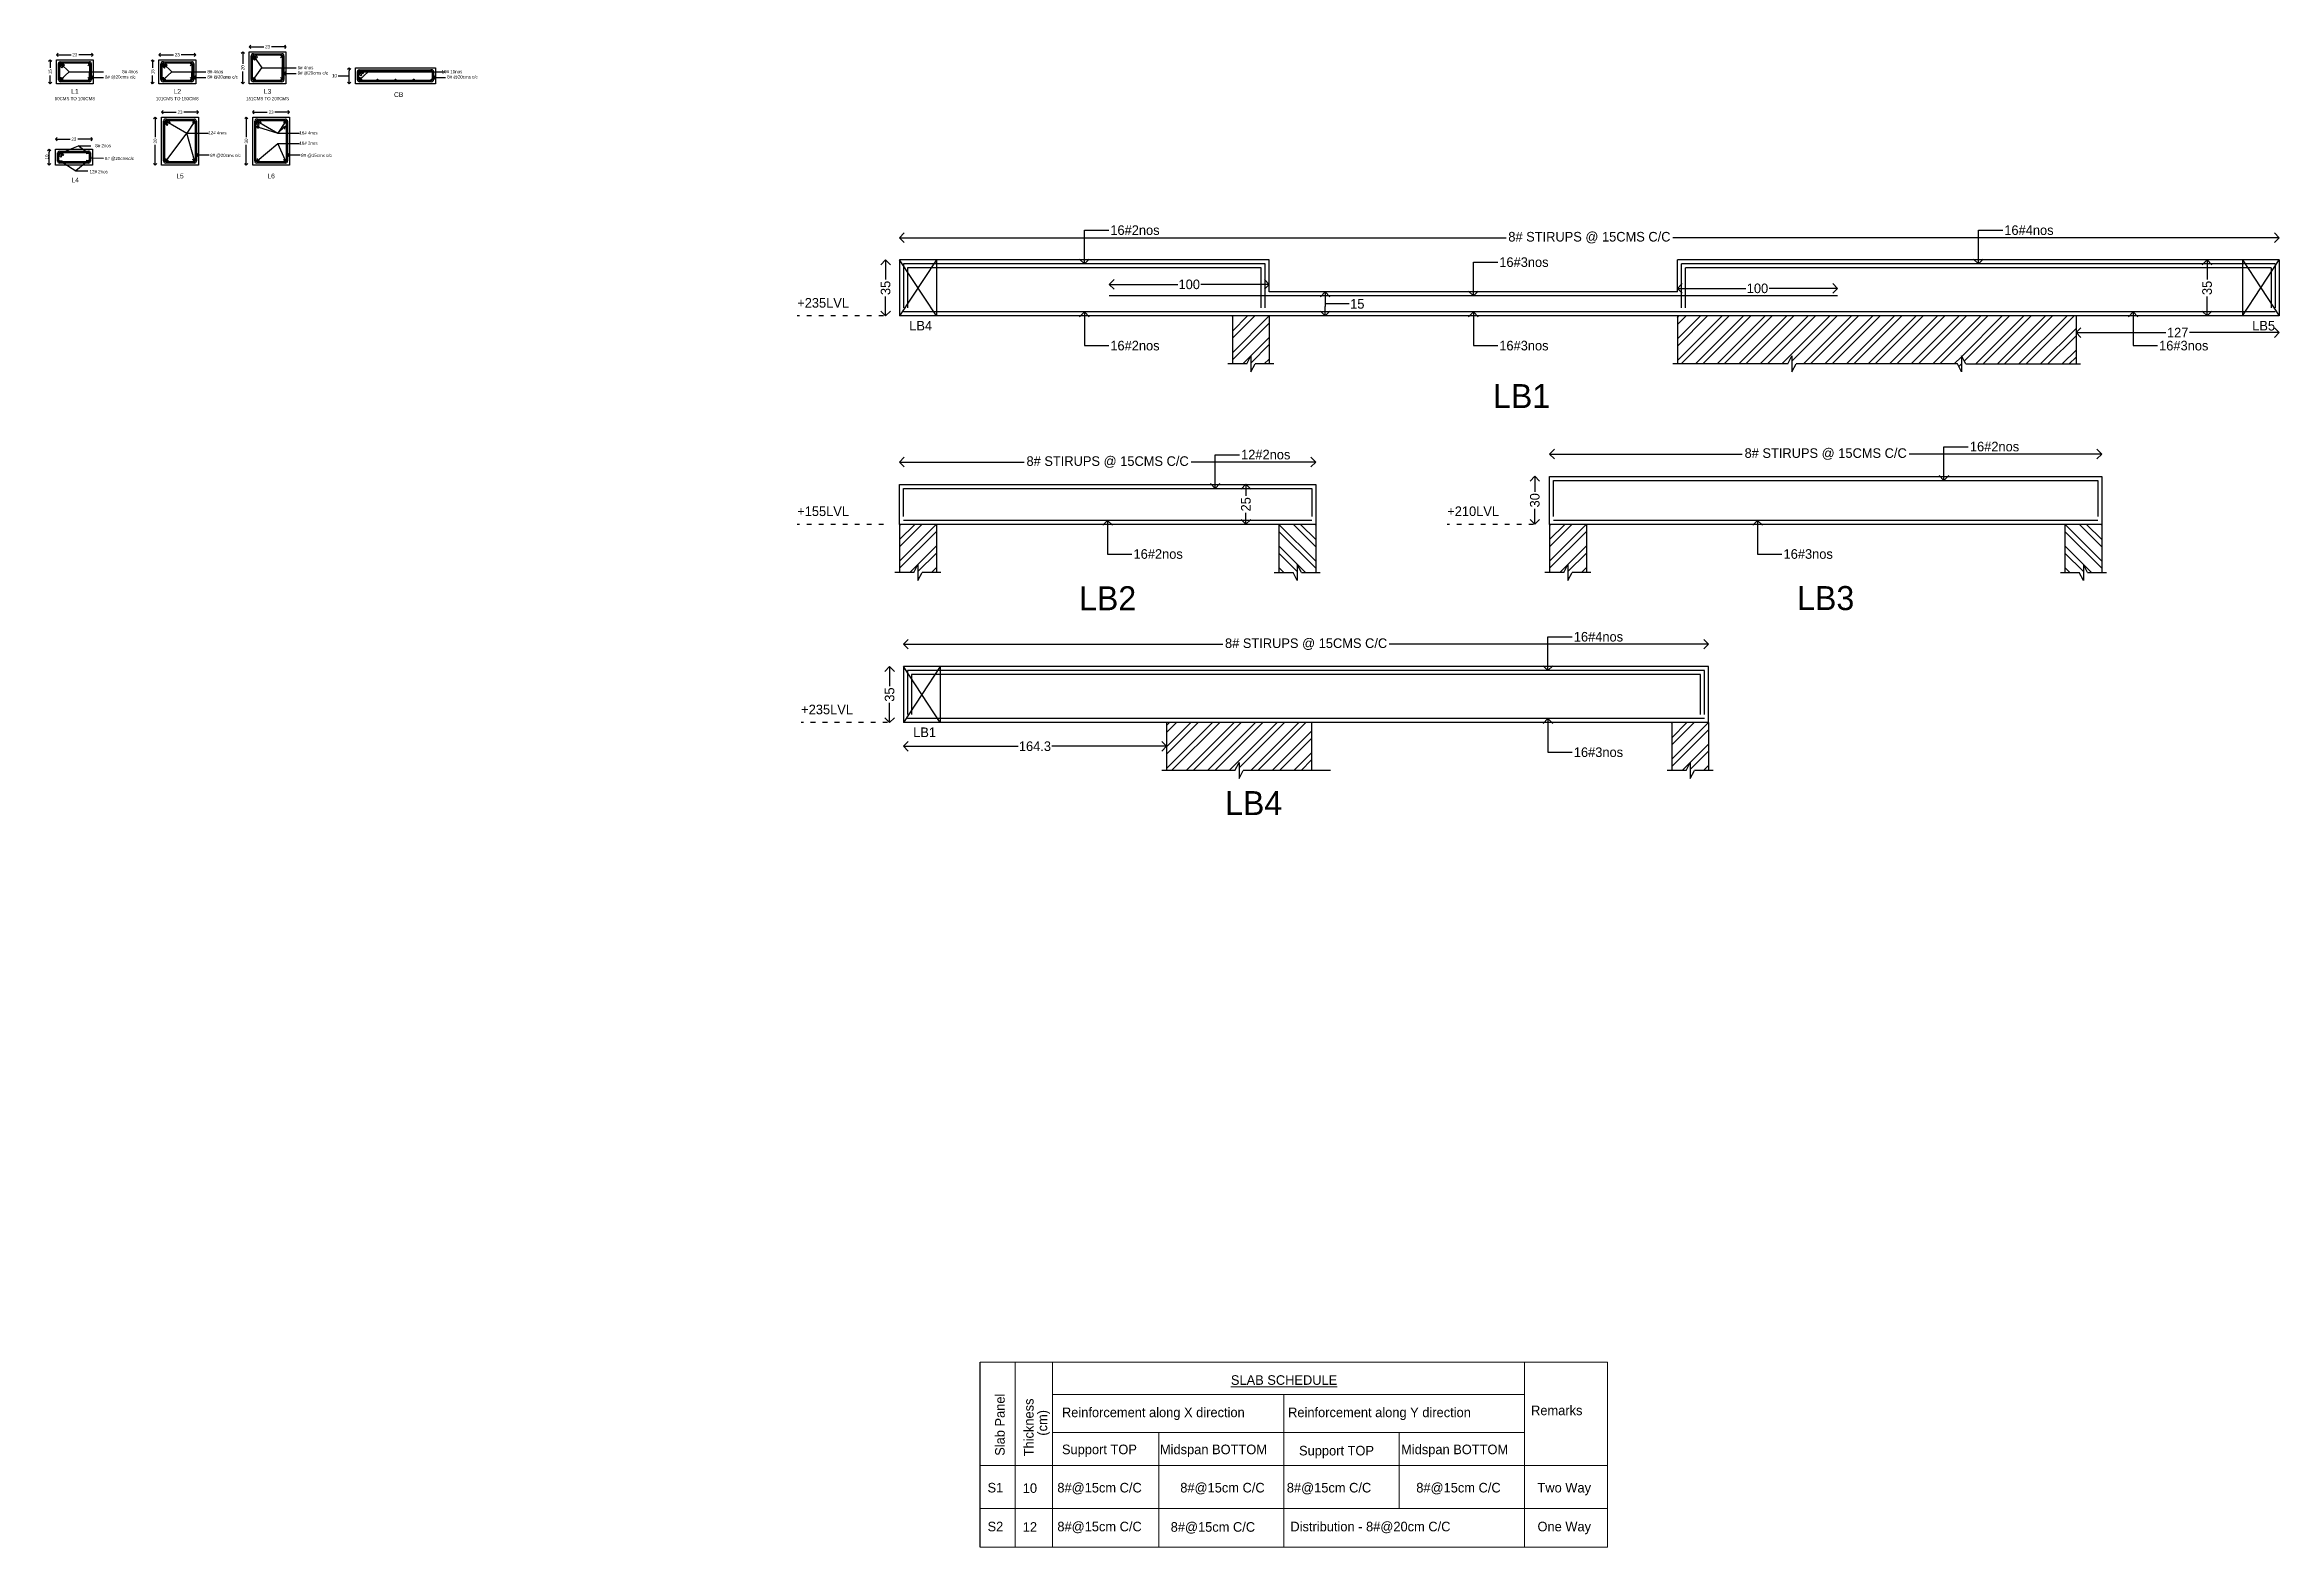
# Model space of a CAD drawing. Header units: metres. Extents: x -16 to 65907, y -5261 to 15511.
# Drawn here: x 20980 to 22376, y 1269 to 2208 of the extents above; entities that cross this region are included whole.
import ezdxf

# ---------------------------------------------------------------- set-up
doc = ezdxf.new("R2010")
doc.units = ezdxf.units.M
doc.header["$PDMODE"] = 67
doc.header["$PDSIZE"] = -5
doc.linetypes.add('ACAD_ISO03W100', pattern=[30, 12, -18])
doc.layers.get('0').update_dxf_attribs({"color": 6})
for name, color, linetype in [('BC-GREYCOLOR', 8, 'Continuous'), ('BC-HATCH', 8, 'Continuous'), ('BC-WALLS', 1, 'Continuous'), ('BC-WHITECOLOR', 7, 'Continuous')]:
    doc.layers.add(name, color=color, linetype=linetype)
doc.layers.add('G BEAM', color=122, linetype='Continuous', lineweight=30)
doc.layers.add('maitex', color=2, linetype='Continuous', lineweight=40)
doc.styles.add('BC-1IN10-1', font='FreeSans.ttf', dxfattribs={"height": 2})
doc.styles.add('BC-1IN10-3', font='FreeSans.ttf', dxfattribs={"height": 6})
doc.dimstyles.new('BC-1IN10-1', dxfattribs={"dimtxt": 2, "dimasz": 2, "dimexe": 0.18, "dimexo": 0.0625, "dimgap": 1, "dimtad": 0, "dimtoh": 1, "dimzin": 12, "dimdsep": 46, "dimtxsty": 'BC-1IN10-1', "dimblk": 'OPEN90', "dimcen": 0.09, "dimse1": 1, "dimse2": 1, "dimclrd": 256, "dimclre": 256, "dimclrt": 7, "dimadec": 0, "dimazin": 0, "dimtfac": 1, "dimtdec": 1, "dimtofl": 0, "dimtmove": 1, "dimatfit": 3, "dimldrblk": 'OPEN90', "dimfxl": 1, "dimtolj": 1, "dimtzin": 0, "dimlwd": -1, "dimarcsym": 0})
doc.dimstyles.new('BC-1IN10-3', dxfattribs={"dimtxt": 6, "dimasz": 6, "dimexe": 0.18, "dimexo": 0.0625, "dimgap": 1, "dimtad": 0, "dimtoh": 1, "dimzin": 12, "dimdsep": 46, "dimtxsty": 'BC-1IN10-3', "dimblk": 'OPEN90', "dimcen": 0.09, "dimse1": 1, "dimse2": 1, "dimclrd": 256, "dimclre": 256, "dimclrt": 7, "dimadec": 0, "dimazin": 0, "dimtfac": 1, "dimtdec": 1, "dimtofl": 0, "dimtmove": 1, "dimatfit": 3, "dimldrblk": 'OPEN90', "dimfxl": 1, "dimtolj": 1, "dimtzin": 0, "dimlwd": -3, "dimarcsym": 0})

msp = doc.modelspace()

# ---------------------------------------------------------------- texts
at = {"layer": 'BC-WHITECOLOR', "color": 7, "linetype": 'Continuous'}
for s, insert, char_height, width, attachment_point, style in [('{8# 4nos}', (21038.607, 2189.83), 2, 20.59227, 9, 'BC-1IN10-1'), ('{8# 4nos}', (21082.008, 2189.83), 2, 20.59227, 7, 'BC-1IN10-1'), ('{8# 4nos}', (21138.371, 2192.33), 2, 20.59227, 7, 'BC-1IN10-1'), ('{10# 10nos}', (21241.251, 2189.83), 2, 20.59227, 9, 'BC-1IN10-1'), ('{\\pxqc;\\H1.5x;L1\\H0.666667x;\\P60CMS TO 100CMS}', (20999.245, 2176.484), 2, 34.34249, 5, 'BC-1IN10-1'), ('{8# @20cms c/c}', (21018.014, 2186.15), 2, 20.59227, 7, 'BC-1IN10-1'), ('{\\pxqc;\\H1.5x;L2\\P\\H0.666667x;101CMS TO 150CMS}', (21063.239, 2176.484), 2, 34.34249, 5, 'BC-1IN10-1'), ('{8# @20cms c/c}', (21082.008, 2186.15), 2, 20.59227, 7, 'BC-1IN10-1'), ('{\\pxqc;\\H1.5x;L3\\P\\H0.666667x;151CMS TO 200CMS}', (21119.601, 2176.484), 2, 34.34249, 5, 'BC-1IN10-1'), ('{8# @20cms c/c}', (21138.371, 2188.65), 2, 20.59227, 7, 'BC-1IN10-1'), ('{\\pxqc;\\H1.5x;CB}', (21201.497, 2176.484), 2, 34.34249, 5, 'BC-1IN10-1'), ('{8# @20cms c/c}', (21231.805, 2186.15), 2, 20.59227, 7, 'BC-1IN10-1'), ('12# 4nos', (21082.563, 2151.568), 2, 20.59227, 7, 'BC-1IN10-1'), ('{16# 4nos}', (21139.46, 2151.568), 2, 20.59227, 7, 'BC-1IN10-1'), ('8# 2nos', (21021.79, 2143.615), 2, 20.59227, 9, 'BC-1IN10-1'), ('8# @20cmsc/c', (21017.905, 2135.186), 2, 24.36673, 7, 'BC-1IN10-1'), ('{8# @20cms c/c}', (21083.686, 2137.122), 2, 25.89402, 7, 'BC-1IN10-1'), ('{16# 2nos}', (21139.46, 2145.131), 2, 20.59227, 7, 'BC-1IN10-1'), ('{8# @15cms c/c}', (21140.584, 2137.122), 2, 25.89402, 7, 'BC-1IN10-1'), ('\\pxqc;{\\H1.5x;L4}', (20999.447, 2123.154), 2, 34.34249, 5, 'BC-1IN10-1'), ('12# 2nos', (21019.776, 2127.326), 2, 20.59227, 9, 'BC-1IN10-1'), ('\\pxqc;{\\H1.5x;L5}', (21064.916, 2125.628), 2, 34.34249, 5, 'BC-1IN10-1'), ('{\\pxqc;\\H1.5x;L6}', (21121.814, 2125.628), 2, 34.34249, 5, 'BC-1IN10-1'), ('{16#2nos }', (21646.095, 2088.718), 6, 50.97217, 7, 'BC-1IN10-3'), ('{16#4nos }', (22204.595, 2088.718), 6, 50.97217, 7, 'BC-1IN10-3'), ('{16#3nos }', (21889.095, 2068.718), 6, 50.97217, 7, 'BC-1IN10-3'), ('{+235LVL}', (21450.495, 2049.383), 6, 50.97217, 1, 'BC-1IN10-3'), ('{LB4}', (21520.474, 2035.106), 6, 50.97217, 1, 'BC-1IN10-3'), ('{LB5}', (22359.474, 2035.106), 6, 50.97217, 1, 'BC-1IN10-3'), ('{16#2nos }', (21646.095, 2022.668), 6, 50.97217, 1, 'BC-1IN10-3'), ('{16#3nos }', (21889.095, 2022.668), 6, 50.97217, 1, 'BC-1IN10-3'), ('{16#3nos }', (22301.311, 2022.668), 6, 50.97217, 1, 'BC-1IN10-3'), ('{\\pxqc;LB1}', (21903.037, 1988.132), 15, 34.34249, 5, 'BC-1IN10-1'), ('{12#2nos }', (21727.795, 1948.494), 6, 50.97217, 7, 'BC-1IN10-3'), ('{16#2nos }', (22183.107, 1953.494), 6, 50.97217, 7, 'BC-1IN10-3'), ('{+155LVL}', (21450.495, 1919.159), 6, 50.97217, 1, 'BC-1IN10-3'), ('{+210LVL}', (21856.6, 1919.159), 6, 50.97217, 1, 'BC-1IN10-3'), ('{16#2nos }', (21660.595, 1892.444), 6, 50.97217, 1, 'BC-1IN10-3'), ('{16#3nos }', (22066.7, 1892.444), 6, 50.97217, 1, 'BC-1IN10-3'), ('{\\pxqc;LB2}', (21644.405, 1861.789), 15, 34.34249, 5, 'BC-1IN10-1'), ('{\\pxqc;LB3}', (22093.01, 1861.789), 15, 34.34249, 5, 'BC-1IN10-1'), ('{16#4nos }', (21935.66, 1834.649), 6, 50.97217, 7, 'BC-1IN10-3'), ('{+235LVL}', (21452.968, 1795.313), 6, 50.97217, 1, 'BC-1IN10-3'), ('{LB1}', (21522.947, 1781.037), 6, 50.97217, 1, 'BC-1IN10-3'), ('{16#3nos }', (21935.66, 1768.599), 6, 50.97217, 1, 'BC-1IN10-3'), ('{\\pxqc;LB4}', (21735.632, 1733.788), 15, 34.34249, 5, 'BC-1IN10-1')]:
    msp.add_mtext(s, dxfattribs=dict(at, insert=insert, char_height=char_height, width=width, attachment_point=attachment_point, style=style))
at = {"layer": 'maitex', "color": 7, "lineweight": 15, "style": 'BC-1IN10-3'}
for s, p in [('%%USLAB SCHEDULE', (21721.43, 1370.273, 0)), ('Reinforcement along X direction', (21615.884, 1350.076)), ('Reinforcement along Y direction', (21757.16, 1350.076)), ('Remarks', (21908.946, 1351.319)), ('Support TOP', (21615.884, 1326.934)), ('Midspan BOTTOM', (21677.093, 1326.934)), ('Support TOP', (21764.009, 1326.155)), ('Midspan BOTTOM', (21827.781, 1326.934)), ('S1', (21569.395, 1303.024)), ('10', (21591.402, 1302.749)), ('8#@15cm C/C', (21613.005, 1303.024)), ('8#@15cm C/C', (21689.797, 1303.024)), ('8#@15cm C/C', (21756.364, 1303.024)), ('8#@15cm C/C', (21837.238, 1303.024)), ('Two Way', (21912.974, 1303.024)), ('S2', (21569.395, 1278.74)), ('12', (21591.402, 1278.465)), ('8#@15cm C/C', (21613.005, 1278.74)), ('8#@15cm C/C', (21683.817, 1278.48)), (' Distribution - 8#@20cm C/C', (21756.364, 1278.74)), ('One Way', (21912.974, 1278.74))]:
    msp.add_text(s, height=6, dxfattribs=at).set_placement(p)
for s, p in [('Slab Panel', (21580.119, 1325.951)), ('Thickness', (21598.163, 1325.607)), ('(cm)', (21606.669, 1338.502))]:
    msp.add_text(s, height=6, rotation=90, dxfattribs=at).set_placement(p)

# ---------------------------------------------------------------- blocks, each defined once
blk = doc.blocks.new('_OPEN90')
at = {"color": 0, "linetype": 'ByBlock'}
for p, q in [((0, 0), (-1, 0)), ((-0.5, 0.5), (0, 0)), ((0, 0), (-0.5, -0.5))]:
    blk.add_line(p, q, dxfattribs=at)
blk = doc.blocks.new('*D1469')
at = {"layer": 'BC-WHITECOLOR', "linetype": 'Continuous'}
for p, q in [((20983.8, 2196.3), (20983.8, 2193.2)), ((20983.8, 2185.3), (20983.8, 2188.5))]:
    blk.add_line(p, q, dxfattribs=at)
at = {"layer": 'Defpoints', "color": 0}
for p in [(20983.8, 2198.3), (20987.7, 2198.3), (20987.7, 2183.3)]:
    blk.add_point(p, dxfattribs=at)
at = {"layer": 'BC-WHITECOLOR', "xscale": 2, "yscale": 2, "zscale": 2}
for p, rotation in [((20983.8, 2198.3), 90), ((20983.8, 2183.3), 270)]:
    blk.add_blockref('_OPEN90', p, dxfattribs=dict(at, rotation=rotation))
at = {"layer": 'BC-WHITECOLOR', "color": 7, "insert": (20983.8, 2190.8), "char_height": 2, "attachment_point": 5, "rotation": 90, "style": 'BC-1IN10-1'}
blk.add_mtext('\\A1;15', dxfattribs=at)
blk = doc.blocks.new('*D1470')
at = {"layer": 'BC-WHITECOLOR', "linetype": 'Continuous'}
for p, q in [((20989.7, 2201.4), (20996.8, 2201.4)), ((21008.7, 2201.4), (21001.7, 2201.4))]:
    blk.add_line(p, q, dxfattribs=at)
at = {"layer": 'Defpoints', "color": 0}
for p in [(20987.7, 2198.3), (21010.7, 2201.4), (21010.7, 2198.3)]:
    blk.add_point(p, dxfattribs=at)
at = {"layer": 'BC-WHITECOLOR', "xscale": 2, "yscale": 2, "zscale": 2, "rotation": 180}
blk.add_blockref('_OPEN90', (20987.7, 2201.4), dxfattribs=at)
at = {"layer": 'BC-WHITECOLOR', "xscale": 2, "yscale": 2, "zscale": 2}
blk.add_blockref('_OPEN90', (21010.7, 2201.4), dxfattribs=at)
at = {"layer": 'BC-WHITECOLOR', "color": 7, "insert": (20999.2, 2201.4), "char_height": 2, "attachment_point": 5, "style": 'BC-1IN10-1'}
blk.add_mtext('\\A1;23', dxfattribs=at)
blk = doc.blocks.new('*D1471')
at = {"layer": 'BC-WHITECOLOR', "linetype": 'Continuous'}
for p, q in [((21053.7, 2201.4), (21060.8, 2201.4)), ((21072.7, 2201.4), (21065.6, 2201.4))]:
    blk.add_line(p, q, dxfattribs=at)
at = {"layer": 'Defpoints', "color": 0}
for p in [(21051.7, 2198.3), (21074.7, 2201.4), (21074.7, 2198.3)]:
    blk.add_point(p, dxfattribs=at)
at = {"layer": 'BC-WHITECOLOR', "xscale": 2, "yscale": 2, "zscale": 2, "rotation": 180}
blk.add_blockref('_OPEN90', (21051.7, 2201.4), dxfattribs=at)
at = {"layer": 'BC-WHITECOLOR', "xscale": 2, "yscale": 2, "zscale": 2}
blk.add_blockref('_OPEN90', (21074.7, 2201.4), dxfattribs=at)
at = {"layer": 'BC-WHITECOLOR', "color": 7, "insert": (21063.2, 2201.4), "char_height": 2, "attachment_point": 5, "style": 'BC-1IN10-1'}
blk.add_mtext('\\A1;23', dxfattribs=at)
blk = doc.blocks.new('*D1472')
at = {"layer": 'BC-WHITECOLOR', "linetype": 'Continuous'}
for p, q in [((21047.8, 2196.3), (21047.8, 2193.2)), ((21047.8, 2185.3), (21047.8, 2188.5))]:
    blk.add_line(p, q, dxfattribs=at)
at = {"layer": 'Defpoints', "color": 0}
for p in [(21047.8, 2198.3), (21051.7, 2198.3), (21051.7, 2183.3)]:
    blk.add_point(p, dxfattribs=at)
at = {"layer": 'BC-WHITECOLOR', "xscale": 2, "yscale": 2, "zscale": 2}
for p, rotation in [((21047.8, 2198.3), 90), ((21047.8, 2183.3), 270)]:
    blk.add_blockref('_OPEN90', p, dxfattribs=dict(at, rotation=rotation))
at = {"layer": 'BC-WHITECOLOR', "color": 7, "insert": (21047.8, 2190.8), "char_height": 2, "attachment_point": 5, "rotation": 90, "style": 'BC-1IN10-1'}
blk.add_mtext('\\A1;15', dxfattribs=at)
blk = doc.blocks.new('*D1473')
at = {"layer": 'BC-WHITECOLOR', "linetype": 'Continuous'}
for p, q in [((21110.1, 2206.4), (21117.2, 2206.4)), ((21129.1, 2206.4), (21122, 2206.4))]:
    blk.add_line(p, q, dxfattribs=at)
at = {"layer": 'Defpoints', "color": 0}
for p in [(21131.1, 2206.4), (21108.1, 2203.3), (21131.1, 2203.3)]:
    blk.add_point(p, dxfattribs=at)
at = {"layer": 'BC-WHITECOLOR', "xscale": 2, "yscale": 2, "zscale": 2, "rotation": 180}
blk.add_blockref('_OPEN90', (21108.1, 2206.4), dxfattribs=at)
at = {"layer": 'BC-WHITECOLOR', "xscale": 2, "yscale": 2, "zscale": 2}
blk.add_blockref('_OPEN90', (21131.1, 2206.4), dxfattribs=at)
at = {"layer": 'BC-WHITECOLOR', "color": 7, "insert": (21119.6, 2206.4), "char_height": 2, "attachment_point": 5, "style": 'BC-1IN10-1'}
blk.add_mtext('\\A1;23', dxfattribs=at)
blk = doc.blocks.new('*D1474')
at = {"layer": 'BC-WHITECOLOR', "linetype": 'Continuous'}
for p, q in [((21104.1, 2201.3), (21104.1, 2195.7)), ((21104.1, 2185.3), (21104.1, 2190.9))]:
    blk.add_line(p, q, dxfattribs=at)
at = {"layer": 'Defpoints', "color": 0}
for p in [(21104.1, 2203.3), (21108.1, 2203.3), (21108.1, 2183.3)]:
    blk.add_point(p, dxfattribs=at)
at = {"layer": 'BC-WHITECOLOR', "xscale": 2, "yscale": 2, "zscale": 2}
for p, rotation in [((21104.1, 2203.3), 90), ((21104.1, 2183.3), 270)]:
    blk.add_blockref('_OPEN90', p, dxfattribs=dict(at, rotation=rotation))
at = {"layer": 'BC-WHITECOLOR', "color": 7, "insert": (21104.1, 2193.3), "char_height": 2, "attachment_point": 5, "rotation": 90, "style": 'BC-1IN10-1'}
blk.add_mtext('\\A1;20', dxfattribs=at)
blk = doc.blocks.new('*D1530')
at = {"layer": 'BC-WHITECOLOR', "linetype": 'Continuous', "lineweight": -3}
for p, q in [((21505.7, 2067.2), (21505.7, 2061)), ((21505.7, 2044.2), (21505.7, 2050.4))]:
    blk.add_line(p, q, dxfattribs=at)
at = {"layer": 'Defpoints', "color": 0}
for p in [(21514.4, 2073.2), (21505.7, 2038.2), (21514.4, 2038.2)]:
    blk.add_point(p, dxfattribs=at)
at = {"layer": 'BC-WHITECOLOR', "lineweight": -3, "xscale": 6, "yscale": 6, "zscale": 6}
for p, rotation in [((21505.7, 2073.2), 90), ((21505.7, 2038.2), 270)]:
    blk.add_blockref('_OPEN90', p, dxfattribs=dict(at, rotation=rotation))
at = {"layer": 'BC-WHITECOLOR', "color": 7, "insert": (21505.7, 2055.7), "char_height": 6, "attachment_point": 5, "rotation": 90, "style": 'BC-1IN10-3'}
blk.add_mtext('\\A1;35', dxfattribs=at)
blk = doc.blocks.new('*D1531')
at = {"layer": 'BC-WHITECOLOR', "linetype": 'Continuous', "lineweight": -3}
for p, q in [((21780.3, 2047.2), (21780.3, 2044.2)), ((21793.4, 2045.7), (21780.3, 2045.7)), ((21795.4, 2045.7), (21793.4, 2045.7))]:
    blk.add_line(p, q, dxfattribs=at)
at = {"layer": 'Defpoints', "color": 0}
for p in [(21745.4, 2053.2), (21745.4, 2038.2), (21780.3, 2038.2)]:
    blk.add_point(p, dxfattribs=at)
at = {"layer": 'BC-WHITECOLOR', "lineweight": -3, "xscale": 6, "yscale": 6, "zscale": 6}
for p, rotation in [((21780.3, 2053.2), 90), ((21780.3, 2038.2), 270)]:
    blk.add_blockref('_OPEN90', p, dxfattribs=dict(at, rotation=rotation))
at = {"layer": 'BC-WHITECOLOR', "color": 7, "insert": (21800.4, 2045.7), "char_height": 6, "attachment_point": 5, "style": 'BC-1IN10-3'}
blk.add_mtext('\\A1;15', dxfattribs=at)
blk = doc.blocks.new('*D1532')
at = {"layer": 'BC-WHITECOLOR', "linetype": 'Continuous', "lineweight": -3}
for p, q in [((22331.3, 2067.2), (22331.3, 2061)), ((22331.3, 2044.2), (22331.3, 2050.4))]:
    blk.add_line(p, q, dxfattribs=at)
at = {"layer": 'Defpoints', "color": 0}
for p in [(22331.3, 2073.2), (22353.4, 2073.2), (22353.4, 2038.2)]:
    blk.add_point(p, dxfattribs=at)
at = {"layer": 'BC-WHITECOLOR', "lineweight": -3, "xscale": 6, "yscale": 6, "zscale": 6}
for p, rotation in [((22331.3, 2073.2), 90), ((22331.3, 2038.2), 270)]:
    blk.add_blockref('_OPEN90', p, dxfattribs=dict(at, rotation=rotation))
at = {"layer": 'BC-WHITECOLOR', "color": 7, "insert": (22331.3, 2055.7), "char_height": 6, "attachment_point": 5, "rotation": 90, "style": 'BC-1IN10-3'}
blk.add_mtext('\\A1;35', dxfattribs=at)
blk = doc.blocks.new('*D1537')
at = {"layer": 'BC-WHITECOLOR', "linetype": 'Continuous', "lineweight": -3}
for p, q in [((21520.4, 2087.1), (21893.3, 2087.1)), ((22370.4, 2087.1), (21997.5, 2087.1))]:
    blk.add_line(p, q, dxfattribs=at)
at = {"layer": 'Defpoints', "color": 0}
for p in [(22376.4, 2087.1), (21514.4, 2073.2), (22376.4, 2073.2)]:
    blk.add_point(p, dxfattribs=at)
at = {"layer": 'BC-WHITECOLOR', "lineweight": -3, "xscale": 6, "yscale": 6, "zscale": 6, "rotation": 180}
blk.add_blockref('_OPEN90', (21514.4, 2087.1), dxfattribs=at)
at = {"layer": 'BC-WHITECOLOR', "lineweight": -3, "xscale": 6, "yscale": 6, "zscale": 6}
blk.add_blockref('_OPEN90', (22376.4, 2087.1), dxfattribs=at)
at = {"layer": 'BC-WHITECOLOR', "color": 7, "insert": (21945.4, 2087.1), "char_height": 6, "attachment_point": 5, "style": 'BC-1IN10-3'}
blk.add_mtext('\\A1;{8# STIRUPS @ 15CMS C/C}', dxfattribs=at)
blk = doc.blocks.new('*D1538')
at = {"layer": 'BC-WHITECOLOR', "linetype": 'Continuous', "lineweight": -3}
for p, q in [((21651.4, 2057.9), (21688.2, 2057.9)), ((21739.4, 2057.9), (21702.6, 2057.9))]:
    blk.add_line(p, q, dxfattribs=at)
at = {"layer": 'Defpoints', "color": 0}
for p in [(21645.4, 2057.9), (21745.4, 2053.2), (21645.4, 2050.7)]:
    blk.add_point(p, dxfattribs=at)
at = {"layer": 'BC-WHITECOLOR', "lineweight": -3, "xscale": 6, "yscale": 6, "zscale": 6, "rotation": 180}
blk.add_blockref('_OPEN90', (21645.4, 2057.9), dxfattribs=at)
at = {"layer": 'BC-WHITECOLOR', "lineweight": -3, "xscale": 6, "yscale": 6, "zscale": 6}
blk.add_blockref('_OPEN90', (21745.4, 2057.9), dxfattribs=at)
at = {"layer": 'BC-WHITECOLOR', "color": 7, "insert": (21695.4, 2057.9), "char_height": 6, "attachment_point": 5, "style": 'BC-1IN10-3'}
blk.add_mtext('\\A1;100', dxfattribs=at)
blk = doc.blocks.new('*D1539')
at = {"layer": 'BC-WHITECOLOR', "linetype": 'Continuous', "lineweight": -3}
for p, q in [((22006.4, 2055.4), (22043.2, 2055.4)), ((22094.4, 2055.4), (22057.6, 2055.4))]:
    blk.add_line(p, q, dxfattribs=at)
at = {"layer": 'Defpoints', "color": 0}
for p in [(22000.4, 2055.4), (22000.4, 2053.2), (22100.4, 2050.7)]:
    blk.add_point(p, dxfattribs=at)
at = {"layer": 'BC-WHITECOLOR', "lineweight": -3, "xscale": 6, "yscale": 6, "zscale": 6, "rotation": 180}
blk.add_blockref('_OPEN90', (22000.4, 2055.4), dxfattribs=at)
at = {"layer": 'BC-WHITECOLOR', "lineweight": -3, "xscale": 6, "yscale": 6, "zscale": 6}
blk.add_blockref('_OPEN90', (22100.4, 2055.4), dxfattribs=at)
at = {"layer": 'BC-WHITECOLOR', "color": 7, "insert": (22050.4, 2055.4), "char_height": 6, "attachment_point": 5, "style": 'BC-1IN10-3'}
blk.add_mtext('\\A1;100', dxfattribs=at)
blk = doc.blocks.new('*D1540')
at = {"layer": 'BC-WHITECOLOR', "linetype": 'Continuous', "lineweight": -3}
for p, q in [((21730.8, 1927), (21730.8, 1925.7)), ((21730.8, 1914), (21730.8, 1915.2))]:
    blk.add_line(p, q, dxfattribs=at)
at = {"layer": 'Defpoints', "color": 0}
for p in [(21730.8, 1933), (21774.4, 1933), (21774.4, 1908)]:
    blk.add_point(p, dxfattribs=at)
at = {"layer": 'BC-WHITECOLOR', "lineweight": -3, "xscale": 6, "yscale": 6, "zscale": 6}
for p, rotation in [((21730.8, 1933), 90), ((21730.8, 1908), 270)]:
    blk.add_blockref('_OPEN90', p, dxfattribs=dict(at, rotation=rotation))
at = {"layer": 'BC-WHITECOLOR', "color": 7, "insert": (21730.8, 1920.5), "char_height": 6, "attachment_point": 5, "rotation": 90, "style": 'BC-1IN10-3'}
blk.add_mtext('\\A1;25', dxfattribs=at)
blk = doc.blocks.new('*D1542')
at = {"layer": 'BC-WHITECOLOR', "linetype": 'Continuous', "lineweight": -3}
for p, q in [((21520.4, 1946.9), (21592.3, 1946.9)), ((21768.4, 1946.9), (21696.5, 1946.9))]:
    blk.add_line(p, q, dxfattribs=at)
at = {"layer": 'Defpoints', "color": 0}
for p in [(21774.4, 1946.9), (21514.4, 1933), (21774.4, 1933)]:
    blk.add_point(p, dxfattribs=at)
at = {"layer": 'BC-WHITECOLOR', "lineweight": -3, "xscale": 6, "yscale": 6, "zscale": 6, "rotation": 180}
blk.add_blockref('_OPEN90', (21514.4, 1946.9), dxfattribs=at)
at = {"layer": 'BC-WHITECOLOR', "lineweight": -3, "xscale": 6, "yscale": 6, "zscale": 6}
blk.add_blockref('_OPEN90', (21774.4, 1946.9), dxfattribs=at)
at = {"layer": 'BC-WHITECOLOR', "color": 7, "insert": (21644.4, 1946.9), "char_height": 6, "attachment_point": 5, "style": 'BC-1IN10-3'}
blk.add_mtext('\\A1;{8# STIRUPS @ 15CMS C/C}', dxfattribs=at)
blk = doc.blocks.new('*D1543')
at = {"layer": 'BC-WHITECOLOR', "linetype": 'Continuous', "lineweight": -3}
for p, q in [((21926.5, 1951.9), (22040.9, 1951.9)), ((22259.5, 1951.9), (22145.1, 1951.9))]:
    blk.add_line(p, q, dxfattribs=at)
at = {"layer": 'Defpoints', "color": 0}
for p in [(22265.5, 1951.9), (21920.5, 1938), (22265.5, 1938)]:
    blk.add_point(p, dxfattribs=at)
at = {"layer": 'BC-WHITECOLOR', "lineweight": -3, "xscale": 6, "yscale": 6, "zscale": 6, "rotation": 180}
blk.add_blockref('_OPEN90', (21920.5, 1951.9), dxfattribs=at)
at = {"layer": 'BC-WHITECOLOR', "lineweight": -3, "xscale": 6, "yscale": 6, "zscale": 6}
blk.add_blockref('_OPEN90', (22265.5, 1951.9), dxfattribs=at)
at = {"layer": 'BC-WHITECOLOR', "color": 7, "insert": (22093, 1951.9), "char_height": 6, "attachment_point": 5, "style": 'BC-1IN10-3'}
blk.add_mtext('\\A1;{8# STIRUPS @ 15CMS C/C}', dxfattribs=at)
blk = doc.blocks.new('*D1544')
at = {"layer": 'BC-WHITECOLOR', "linetype": 'Continuous', "lineweight": -3}
for p, q in [((21911.3, 1932), (21911.3, 1928.2)), ((21911.3, 1914), (21911.3, 1917.7))]:
    blk.add_line(p, q, dxfattribs=at)
at = {"layer": 'Defpoints', "color": 0}
for p in [(21911.3, 1938), (21920.5, 1938), (21920.5, 1908)]:
    blk.add_point(p, dxfattribs=at)
at = {"layer": 'BC-WHITECOLOR', "lineweight": -3, "xscale": 6, "yscale": 6, "zscale": 6}
for p, rotation in [((21911.3, 1938), 90), ((21911.3, 1908), 270)]:
    blk.add_blockref('_OPEN90', p, dxfattribs=dict(at, rotation=rotation))
at = {"layer": 'BC-WHITECOLOR', "color": 7, "insert": (21911.3, 1923), "char_height": 6, "attachment_point": 5, "rotation": 90, "style": 'BC-1IN10-3'}
blk.add_mtext('\\A1;30', dxfattribs=at)
blk = doc.blocks.new('*D1545')
at = {"layer": 'BC-WHITECOLOR', "linetype": 'Continuous', "lineweight": -3}
for p, q in [((21508.2, 1813.1), (21508.2, 1806.9)), ((21508.2, 1790.1), (21508.2, 1796.4))]:
    blk.add_line(p, q, dxfattribs=at)
at = {"layer": 'Defpoints', "color": 0}
for p in [(21516.9, 1819.1), (21508.2, 1784.1), (21516.9, 1784.1)]:
    blk.add_point(p, dxfattribs=at)
at = {"layer": 'BC-WHITECOLOR', "lineweight": -3, "xscale": 6, "yscale": 6, "zscale": 6}
for p, rotation in [((21508.2, 1819.1), 90), ((21508.2, 1784.1), 270)]:
    blk.add_blockref('_OPEN90', p, dxfattribs=dict(at, rotation=rotation))
at = {"layer": 'BC-WHITECOLOR', "color": 7, "insert": (21508.2, 1801.6), "char_height": 6, "attachment_point": 5, "rotation": 90, "style": 'BC-1IN10-3'}
blk.add_mtext('\\A1;35', dxfattribs=at)
blk = doc.blocks.new('*D1546')
at = {"layer": 'BC-WHITECOLOR', "linetype": 'Continuous', "lineweight": -3}
for p, q in [((21522.9, 1833.1), (21716.3, 1833.1)), ((22013.9, 1833.1), (21820.4, 1833.1))]:
    blk.add_line(p, q, dxfattribs=at)
at = {"layer": 'Defpoints', "color": 0}
for p in [(22019.9, 1833.1), (21516.9, 1819.1), (22019.9, 1819.1)]:
    blk.add_point(p, dxfattribs=at)
at = {"layer": 'BC-WHITECOLOR', "lineweight": -3, "xscale": 6, "yscale": 6, "zscale": 6, "rotation": 180}
blk.add_blockref('_OPEN90', (21516.9, 1833.1), dxfattribs=at)
at = {"layer": 'BC-WHITECOLOR', "lineweight": -3, "xscale": 6, "yscale": 6, "zscale": 6}
blk.add_blockref('_OPEN90', (22019.9, 1833.1), dxfattribs=at)
at = {"layer": 'BC-WHITECOLOR', "color": 7, "insert": (21768.4, 1833.1), "char_height": 6, "attachment_point": 5, "style": 'BC-1IN10-3'}
blk.add_mtext('\\A1;{8# STIRUPS @ 15CMS C/C}', dxfattribs=at)
blk = doc.blocks.new('*D1550')
at = {"layer": 'BC-WHITECOLOR', "linetype": 'Continuous', "lineweight": -3}
for p, q in [((21522.9, 1769.3), (21588.5, 1769.3)), ((21675.2, 1769.3), (21609.6, 1769.3))]:
    blk.add_line(p, q, dxfattribs=at)
at = {"layer": 'Defpoints', "color": 0}
for p in [(21516.9, 1784.1), (21681.2, 1784.1), (21516.9, 1769.3)]:
    blk.add_point(p, dxfattribs=at)
at = {"layer": 'BC-WHITECOLOR', "lineweight": -3, "xscale": 6, "yscale": 6, "zscale": 6, "rotation": 180}
blk.add_blockref('_OPEN90', (21516.9, 1769.3), dxfattribs=at)
at = {"layer": 'BC-WHITECOLOR', "lineweight": -3, "xscale": 6, "yscale": 6, "zscale": 6}
blk.add_blockref('_OPEN90', (21681.2, 1769.3), dxfattribs=at)
at = {"layer": 'BC-WHITECOLOR', "color": 7, "insert": (21599, 1769.3), "char_height": 6, "attachment_point": 5, "style": 'BC-1IN10-3'}
blk.add_mtext('\\A1;164.3', dxfattribs=at)
blk = doc.blocks.new('*D1551')
at = {"layer": 'BC-WHITECOLOR', "linetype": 'Continuous', "lineweight": -3}
for p, q in [((22255.4, 2027.8), (22305.6, 2027.8)), ((22370.4, 2027.8), (22320.2, 2027.8))]:
    blk.add_line(p, q, dxfattribs=at)
at = {"layer": 'Defpoints', "color": 0}
for p in [(22249.4, 2038.2), (22249.4, 2027.8), (22376.4, 2038.2)]:
    blk.add_point(p, dxfattribs=at)
at = {"layer": 'BC-WHITECOLOR', "lineweight": -3, "xscale": 6, "yscale": 6, "zscale": 6, "rotation": 180}
blk.add_blockref('_OPEN90', (22249.4, 2027.8), dxfattribs=at)
at = {"layer": 'BC-WHITECOLOR', "lineweight": -3, "xscale": 6, "yscale": 6, "zscale": 6}
blk.add_blockref('_OPEN90', (22376.4, 2027.8), dxfattribs=at)
at = {"layer": 'BC-WHITECOLOR', "color": 7, "insert": (22312.9, 2027.8), "char_height": 6, "attachment_point": 5, "style": 'BC-1IN10-3'}
blk.add_mtext('\\A1;127', dxfattribs=at)
blk = doc.blocks.new('*D1555')
at = {"layer": 'BC-WHITECOLOR', "linetype": 'Continuous'}
for p, q in [((21163.8, 2188.3), (21165.8, 2188.3)), ((21165.8, 2188.3), (21170.6, 2188.3)), ((21170.6, 2185.3), (21170.6, 2191.3))]:
    blk.add_line(p, q, dxfattribs=at)
at = {"layer": 'Defpoints', "color": 0}
for p in [(21170.6, 2193.3), (21174.5, 2193.3), (21174.5, 2183.3)]:
    blk.add_point(p, dxfattribs=at)
at = {"layer": 'BC-WHITECOLOR', "xscale": 2, "yscale": 2, "zscale": 2}
for p, rotation in [((21170.6, 2193.3), 90), ((21170.6, 2183.3), 270)]:
    blk.add_blockref('_OPEN90', p, dxfattribs=dict(at, rotation=rotation))
at = {"layer": 'BC-WHITECOLOR', "color": 7, "insert": (21161.4, 2188.3), "char_height": 2, "attachment_point": 5, "style": 'BC-1IN10-1'}
blk.add_mtext('\\A1;10', dxfattribs=at)
blk = doc.blocks.new('*D1562')
at = {"layer": 'BC-WHITECOLOR', "linetype": 'Continuous'}
blk.add_line((20983.2, 2134.5), (20983.2, 2140.5), dxfattribs=at)
at = {"layer": 'Defpoints', "color": 0}
for p in [(20983.2, 2142.5), (20987.1, 2142.5), (20987.1, 2132.5)]:
    blk.add_point(p, dxfattribs=at)
at = {"layer": 'BC-WHITECOLOR', "xscale": 2, "yscale": 2, "zscale": 2}
for p, rotation in [((20983.2, 2142.5), 90), ((20983.2, 2132.5), 270)]:
    blk.add_blockref('_OPEN90', p, dxfattribs=dict(at, rotation=rotation))
at = {"layer": 'BC-WHITECOLOR', "color": 7, "insert": (20981.7, 2137.5), "char_height": 2, "attachment_point": 5, "rotation": 90, "style": 'BC-1IN10-1'}
blk.add_mtext('\\A1;10', dxfattribs=at)
blk = doc.blocks.new('*D1563')
at = {"layer": 'BC-WHITECOLOR', "linetype": 'Continuous'}
for p, q in [((20989.1, 2148.7), (20996.2, 2148.7)), ((21008.1, 2148.7), (21001, 2148.7))]:
    blk.add_line(p, q, dxfattribs=at)
at = {"layer": 'Defpoints', "color": 0}
for p in [(20987.1, 2145.6), (21010.1, 2148.7), (21010.1, 2145.6)]:
    blk.add_point(p, dxfattribs=at)
at = {"layer": 'BC-WHITECOLOR', "xscale": 2, "yscale": 2, "zscale": 2, "rotation": 180}
blk.add_blockref('_OPEN90', (20987.1, 2148.7), dxfattribs=at)
at = {"layer": 'BC-WHITECOLOR', "xscale": 2, "yscale": 2, "zscale": 2}
blk.add_blockref('_OPEN90', (21010.1, 2148.7), dxfattribs=at)
at = {"layer": 'BC-WHITECOLOR', "color": 7, "insert": (20998.6, 2148.7), "char_height": 2, "attachment_point": 5, "style": 'BC-1IN10-1'}
blk.add_mtext('\\A1;23', dxfattribs=at)
blk = doc.blocks.new('*D1564')
at = {"layer": 'BC-WHITECOLOR', "linetype": 'Continuous'}
for p, q in [((21055.4, 2165.5), (21062.5, 2165.5)), ((21074.4, 2165.5), (21067.3, 2165.5))]:
    blk.add_line(p, q, dxfattribs=at)
at = {"layer": 'Defpoints', "color": 0}
for p in [(21076.4, 2165.5), (21053.4, 2162.5), (21076.4, 2162.5)]:
    blk.add_point(p, dxfattribs=at)
at = {"layer": 'BC-WHITECOLOR', "xscale": 2, "yscale": 2, "zscale": 2, "rotation": 180}
blk.add_blockref('_OPEN90', (21053.4, 2165.5), dxfattribs=at)
at = {"layer": 'BC-WHITECOLOR', "xscale": 2, "yscale": 2, "zscale": 2}
blk.add_blockref('_OPEN90', (21076.4, 2165.5), dxfattribs=at)
at = {"layer": 'BC-WHITECOLOR', "color": 7, "insert": (21064.9, 2165.5), "char_height": 2, "attachment_point": 5, "style": 'BC-1IN10-1'}
blk.add_mtext('\\A1;23', dxfattribs=at)
blk = doc.blocks.new('*D1565')
at = {"layer": 'BC-WHITECOLOR', "linetype": 'Continuous'}
for p, q in [((21049.4, 2160.5), (21049.4, 2149.9)), ((21049.4, 2134.5), (21049.4, 2145.1))]:
    blk.add_line(p, q, dxfattribs=at)
at = {"layer": 'Defpoints', "color": 0}
for p in [(21049.4, 2162.5), (21053.4, 2162.5), (21053.4, 2132.5)]:
    blk.add_point(p, dxfattribs=at)
at = {"layer": 'BC-WHITECOLOR', "xscale": 2, "yscale": 2, "zscale": 2}
for p, rotation in [((21049.4, 2162.5), 90), ((21049.4, 2132.5), 270)]:
    blk.add_blockref('_OPEN90', p, dxfattribs=dict(at, rotation=rotation))
at = {"layer": 'BC-WHITECOLOR', "color": 7, "insert": (21049.4, 2147.5), "char_height": 2, "attachment_point": 5, "rotation": 90, "style": 'BC-1IN10-1'}
blk.add_mtext('\\A1;30', dxfattribs=at)
blk = doc.blocks.new('*D1965')
at = {"layer": 'BC-WHITECOLOR', "linetype": 'Continuous'}
for p, q in [((21112.3, 2165.5), (21119.4, 2165.5)), ((21131.3, 2165.5), (21124.2, 2165.5))]:
    blk.add_line(p, q, dxfattribs=at)
at = {"layer": 'Defpoints', "color": 0}
for p in [(21133.3, 2165.5), (21110.3, 2162.5), (21133.3, 2162.5)]:
    blk.add_point(p, dxfattribs=at)
at = {"layer": 'BC-WHITECOLOR', "xscale": 2, "yscale": 2, "zscale": 2, "rotation": 180}
blk.add_blockref('_OPEN90', (21110.3, 2165.5), dxfattribs=at)
at = {"layer": 'BC-WHITECOLOR', "xscale": 2, "yscale": 2, "zscale": 2}
blk.add_blockref('_OPEN90', (21133.3, 2165.5), dxfattribs=at)
at = {"layer": 'BC-WHITECOLOR', "color": 7, "insert": (21121.8, 2165.5), "char_height": 2, "attachment_point": 5, "style": 'BC-1IN10-1'}
blk.add_mtext('\\A1;23', dxfattribs=at)
blk = doc.blocks.new('*D1966')
at = {"layer": 'BC-WHITECOLOR', "linetype": 'Continuous'}
for p, q in [((21106.3, 2160.5), (21106.3, 2149.9)), ((21106.3, 2134.5), (21106.3, 2145.1))]:
    blk.add_line(p, q, dxfattribs=at)
at = {"layer": 'Defpoints', "color": 0}
for p in [(21106.3, 2162.5), (21110.3, 2162.5), (21110.3, 2132.5)]:
    blk.add_point(p, dxfattribs=at)
at = {"layer": 'BC-WHITECOLOR', "xscale": 2, "yscale": 2, "zscale": 2}
for p, rotation in [((21106.3, 2162.5), 90), ((21106.3, 2132.5), 270)]:
    blk.add_blockref('_OPEN90', p, dxfattribs=dict(at, rotation=rotation))
at = {"layer": 'BC-WHITECOLOR', "color": 7, "insert": (21106.3, 2147.5), "char_height": 2, "attachment_point": 5, "rotation": 90, "style": 'BC-1IN10-1'}
blk.add_mtext('\\A1;30', dxfattribs=at)

# ---------------------------------------------------------------- dimensions: what is measured, and where the dimension line sits
at = {"layer": 'BC-WHITECOLOR', "linetype": 'Continuous'}
for base, p1, p2, dimstyle, picture, middle in [((21131.101, 2206.39), (21108.101, 2203.33), (21131.101, 2203.33), 'BC-1IN10-1', '*D1473', (21119.601, 2206.39)), ((21010.745, 2201.39), (20987.745, 2198.33), (21010.745, 2198.33), 'BC-1IN10-1', '*D1470', (20999.245, 2201.39)), ((21074.739, 2201.39), (21051.739, 2198.33), (21074.739, 2198.33), 'BC-1IN10-1', '*D1471', (21063.239, 2201.39)), ((21076.416, 2165.534), (21053.416, 2162.474), (21076.416, 2162.474), 'BC-1IN10-1', '*D1564', (21064.916, 2165.534)), ((21133.314, 2165.534), (21110.314, 2162.474), (21133.314, 2162.474), 'BC-1IN10-1', '*D1965', (21121.814, 2165.534)), ((21010.123, 2148.68), (20987.123, 2145.62), (21010.123, 2145.62), 'BC-1IN10-1', '*D1563', (20998.623, 2148.68)), ((21645.405, 2057.949), (21745.405, 2053.193), (21645.405, 2050.693), 'BC-1IN10-3', '*D1538', (21695.405, 2057.949)), ((22000.405, 2055.357), (22100.405, 2050.693), (22000.405, 2053.193), 'BC-1IN10-3', '*D1539', (22050.405, 2055.357)), ((22249.405, 2027.768), (22376.405, 2038.193), (22249.405, 2038.193), 'BC-1IN10-3', '*D1551', (22312.905, 2027.768)), ((21516.878, 1769.312), (21681.178, 1784.124), (21516.878, 1784.124), 'BC-1IN10-3', '*D1550', (21599.028, 1769.312))]:
    dim = msp.add_linear_dim(base=base, p1=p1, p2=p2, dimstyle=dimstyle, override={"dimlfac": 1}, dxfattribs=at)
    dim.commit()
    dim.dimension.update_dxf_attribs({"geometry": picture, "text_midpoint": middle})
for base, p1, p2, dimstyle, picture, middle in [((20983.772, 2198.33), (20987.745, 2183.33), (20987.745, 2198.33), 'BC-1IN10-1', '*D1469', (20983.772, 2190.83)), ((21047.766, 2198.33), (21051.739, 2183.33), (21051.739, 2198.33), 'BC-1IN10-1', '*D1472', (21047.766, 2190.83)), ((21104.129, 2203.33), (21108.101, 2183.33), (21108.101, 2203.33), 'BC-1IN10-1', '*D1474', (21104.129, 2193.33)), ((21170.563, 2193.33), (21174.535, 2183.33), (21174.535, 2193.33), 'BC-1IN10-1', '*D1555', (21162.757, 2188.33)), ((21049.444, 2162.474), (21053.416, 2132.474), (21053.416, 2162.474), 'BC-1IN10-1', '*D1565', (21049.444, 2147.474)), ((21106.341, 2162.474), (21110.314, 2132.474), (21110.314, 2162.474), 'BC-1IN10-1', '*D1966', (21106.341, 2147.474)), ((21505.681, 2038.193), (21514.405, 2073.193), (21514.405, 2038.193), 'BC-1IN10-3', '*D1530', (21505.681, 2055.693)), ((22331.309, 2073.193), (22353.405, 2038.193), (22353.405, 2073.193), 'BC-1IN10-3', '*D1532', (22331.309, 2055.693)), ((21780.333, 2038.193), (21745.405, 2053.193), (21745.405, 2038.193), 'BC-1IN10-3', '*D1531', (21796.392, 2045.693)), ((21730.818, 1932.969), (21774.405, 1907.969), (21774.405, 1932.969), 'BC-1IN10-3', '*D1540', (21730.818, 1920.469)), ((21911.332, 1937.969), (21920.51, 1907.969), (21920.51, 1937.969), 'BC-1IN10-3', '*D1544', (21911.332, 1922.969)), ((21508.154, 1784.124), (21516.878, 1819.124), (21516.878, 1784.124), 'BC-1IN10-3', '*D1545', (21508.154, 1801.624))]:
    dim = msp.add_linear_dim(base=base, p1=p1, p2=p2, angle=90, dimstyle=dimstyle, override={"dimlfac": 1}, dxfattribs=at)
    dim.commit()
    dim.dimension.update_dxf_attribs({"geometry": picture, "text_midpoint": middle})
dim = msp.add_linear_dim(base=(20983.151, 2142.474), p1=(20987.123, 2132.474), p2=(20987.123, 2142.474), angle=90, dimstyle='BC-1IN10-1', dxfattribs=at)
dim.commit()
dim.dimension.update_dxf_attribs({"geometry": '*D1562', "text_midpoint": (20981.671, 2137.474), "dimtype": 160})
for base, p1, p2, picture, middle in [((22376.405, 2087.144), (21514.405, 2073.193), (22376.405, 2073.193), '*D1537', (21945.405, 2087.144)), ((21774.405, 1946.92), (21514.405, 1932.969), (21774.405, 1932.969), '*D1542', (21644.405, 1946.92)), ((22265.51, 1951.92), (21920.51, 1937.969), (22265.51, 1937.969), '*D1543', (22093.01, 1951.92)), ((22019.878, 1833.075), (21516.878, 1819.124), (22019.878, 1819.124), '*D1546', (21768.378, 1833.075))]:
    dim = msp.add_linear_dim(base=base, p1=p1, p2=p2, text='{8# STIRUPS @ 15CMS C/C}', dimstyle='BC-1IN10-3', override={"dimlfac": 1, "dimtolj": 1}, dxfattribs=at)
    dim.commit()
    dim.dimension.update_dxf_attribs({"geometry": picture, "text_midpoint": middle})

# ---------------------------------------------------------------- hatches: boundary and pattern name
at = {"layer": 'BC-HATCH', "linetype": 'Continuous'}
h = msp.add_hatch(dxfattribs=at)
h.set_pattern_fill('ANSI32', color=256, style=0)
h.paths.add_polyline_path([(21745.405, 2008.193), (21745.405, 2038.193), (21722.405, 2038.193), (21722.405, 2008.193), (21731.304, 2008.193), (21733.905, 2013.193), (21733.905, 2003.193), (21736.507, 2008.193)])
h = msp.add_hatch(dxfattribs=at)
h.set_pattern_fill('ANSI32', color=256, style=0)
h.paths.add_polyline_path([(22249.405, 2008.193), (22249.405, 2038.193), (22000.405, 2038.193), (22000.405, 2008.193), (22069.304, 2008.193), (22071.905, 2013.193), (22071.905, 2003.193), (22074.507, 2008.193), (22175.304, 2008.193), (22177.905, 2003.193), (22177.905, 2013.193), (22180.507, 2008.193)])
h = msp.add_hatch(dxfattribs=at)
h.set_pattern_fill('ANSI32', color=256, style=0)
h.set_pattern_definition([(45, (-208, -130.224), (-6.735192, 6.735192), []), (45, (-203.51, -130.224), (-6.735192, 6.735192), [])])
h.paths.add_polyline_path([(21537.405, 1877.969), (21537.405, 1907.969), (21514.405, 1907.969), (21514.405, 1877.969), (21523.304, 1877.969), (21525.905, 1882.969), (21525.905, 1872.969), (21528.507, 1877.969)])
h = msp.add_hatch(dxfattribs=at)
h.set_pattern_fill('ANSI32', color=256, angle=180, style=0)
h.set_pattern_definition([(135, (43496.81, -130.224), (6.735192, 6.735192), []), (135, (43492.32, -130.224), (6.735192, 6.735192), [])])
h.paths.add_polyline_path([(21751.405, 1877.969), (21751.405, 1907.969), (21774.405, 1907.969), (21774.405, 1877.969), (21765.507, 1877.969), (21762.905, 1882.969), (21762.905, 1872.969), (21760.304, 1877.969)])
h = msp.add_hatch(dxfattribs=at)
h.set_pattern_fill('ANSI32', color=256, style=0)
h.set_pattern_definition([(45, (198.105, -130.224), (-6.735192, 6.735192), []), (45, (202.595, -130.224), (-6.735192, 6.735192), [])])
h.paths.add_polyline_path([(21943.51, 1877.969), (21943.51, 1907.969), (21920.51, 1907.969), (21920.51, 1877.969), (21929.408, 1877.969), (21932.01, 1882.969), (21932.01, 1872.969), (21934.611, 1877.969)])
h = msp.add_hatch(dxfattribs=at)
h.set_pattern_fill('ANSI32', color=256, angle=180, style=0)
h.set_pattern_definition([(135, (43987.915, -130.224), (6.735192, 6.735192), []), (135, (43983.425, -130.224), (6.735192, 6.735192), [])])
h.paths.add_polyline_path([(22242.51, 1877.969), (22242.51, 1907.969), (22265.51, 1907.969), (22265.51, 1877.969), (22256.611, 1877.969), (22254.01, 1882.969), (22254.01, 1872.969), (22251.408, 1877.969)])
h = msp.add_hatch(dxfattribs=at)
h.set_pattern_fill('ANSI32', color=256, style=0)
h.set_pattern_definition([(45, (-95.795, 130.102), (-6.735192, 6.735192), []), (45, (-91.304, 130.102), (-6.735192, 6.735192), [])])
h.paths.add_polyline_path([(21771.878, 1754.124), (21771.878, 1784.124), (21681.178, 1784.124), (21681.178, 1754.124), (21723.926, 1754.124), (21726.528, 1759.124), (21726.528, 1749.124), (21729.129, 1754.124)])
h = msp.add_hatch(dxfattribs=at)
h.set_pattern_fill('ANSI32', color=256, style=0)
h.set_pattern_definition([(45, (274.4725, -254.069), (-6.735192, 6.735192), []), (45, (278.963, -254.069), (-6.735192, 6.735192), [])])
h.paths.add_polyline_path([(22019.878, 1754.124), (22019.878, 1784.124), (21996.878, 1784.124), (21996.878, 1754.124), (22005.776, 1754.124), (22008.378, 1759.124), (22008.378, 1749.124), (22010.979, 1754.124)])
at = {"layer": 'BC-WHITECOLOR', "linetype": 'Continuous'}
h = msp.add_hatch(color=256, dxfattribs=at)
edge = h.paths.add_edge_path()
edge.add_arc((20990.195, 2195.88), 0.4, 0, 360)
h = msp.add_hatch(color=256, dxfattribs=at)
edge = h.paths.add_edge_path()
edge.add_arc((21008.295, 2195.88), 0.4, 0, 360)
h = msp.add_hatch(color=256, dxfattribs=at)
edge = h.paths.add_edge_path()
edge.add_arc((21054.289, 2195.78), 0.5, 0, 360)
h = msp.add_hatch(color=256, dxfattribs=at)
edge = h.paths.add_edge_path()
edge.add_arc((21072.189, 2195.78), 0.5, 0, 360)
h = msp.add_hatch(color=256, dxfattribs=at)
edge = h.paths.add_edge_path()
edge.add_arc((21110.651, 2200.78), 0.5, 0, 360)
h = msp.add_hatch(color=256, dxfattribs=at)
edge = h.paths.add_edge_path()
edge.add_arc((21128.551, 2200.78), 0.5, 0, 360)
h = msp.add_hatch(color=256, dxfattribs=at)
edge = h.paths.add_edge_path()
edge.add_arc((20990.195, 2185.78), 0.4, 0, 360)
h = msp.add_hatch(color=256, dxfattribs=at)
edge = h.paths.add_edge_path()
edge.add_arc((21008.295, 2185.78), 0.4, 0, 360)
h = msp.add_hatch(color=256, dxfattribs=at)
edge = h.paths.add_edge_path()
edge.add_arc((21054.289, 2185.88), 0.5, 0, 360)
h = msp.add_hatch(color=256, dxfattribs=at)
edge = h.paths.add_edge_path()
edge.add_arc((21072.189, 2185.88), 0.5, 0, 360)
h = msp.add_hatch(color=256, dxfattribs=at)
edge = h.paths.add_edge_path()
edge.add_arc((21110.651, 2185.88), 0.5, 0, 360)
h = msp.add_hatch(color=256, dxfattribs=at)
edge = h.paths.add_edge_path()
edge.add_arc((21128.551, 2185.88), 0.5, 0, 360)
h = msp.add_hatch(color=256, dxfattribs=at)
edge = h.paths.add_edge_path()
edge.add_arc((21176.985, 2190.88), 0.4, 0, 360)
h = msp.add_hatch(color=256, dxfattribs=at)
edge = h.paths.add_edge_path()
edge.add_arc((21176.985, 2185.78), 0.4, 0, 360)
h = msp.add_hatch(color=256, dxfattribs=at)
edge = h.paths.add_edge_path()
edge.add_arc((21188.26, 2190.88), 0.4, 0, 360)
h = msp.add_hatch(color=256, dxfattribs=at)
edge = h.paths.add_edge_path()
edge.add_arc((21188.26, 2185.78), 0.4, 0, 360)
h = msp.add_hatch(color=256, dxfattribs=at)
edge = h.paths.add_edge_path()
edge.add_arc((21199.535, 2190.88), 0.4, 0, 360)
h = msp.add_hatch(color=256, dxfattribs=at)
edge = h.paths.add_edge_path()
edge.add_arc((21199.535, 2185.78), 0.4, 0, 360)
h = msp.add_hatch(color=256, dxfattribs=at)
edge = h.paths.add_edge_path()
edge.add_arc((21210.81, 2190.88), 0.4, 0, 360)
h = msp.add_hatch(color=256, dxfattribs=at)
edge = h.paths.add_edge_path()
edge.add_arc((21210.81, 2185.78), 0.4, 0, 360)
h = msp.add_hatch(color=256, dxfattribs=at)
edge = h.paths.add_edge_path()
edge.add_arc((21222.085, 2190.88), 0.4, 0, 360)
h = msp.add_hatch(color=256, dxfattribs=at)
edge = h.paths.add_edge_path()
edge.add_arc((21222.085, 2185.78), 0.4, 0, 360)
h = msp.add_hatch(color=256, dxfattribs=at)
edge = h.paths.add_edge_path()
edge.add_arc((21055.966, 2159.924), 0.5, 0, 360)
h = msp.add_hatch(color=256, dxfattribs=at)
edge = h.paths.add_edge_path()
edge.add_arc((21073.866, 2159.924), 0.5, 0, 360)
h = msp.add_hatch(color=256, dxfattribs=at)
edge = h.paths.add_edge_path()
edge.add_arc((21112.864, 2159.924), 0.5, 0, 360)
h = msp.add_hatch(color=256, dxfattribs=at)
edge = h.paths.add_edge_path()
edge.add_arc((21112.864, 2156.336), 0.5, 0, 360)
h = msp.add_hatch(color=256, dxfattribs=at)
edge = h.paths.add_edge_path()
edge.add_arc((21130.764, 2159.924), 0.5, 0, 360)
h = msp.add_hatch(color=256, dxfattribs=at)
edge = h.paths.add_edge_path()
edge.add_arc((21130.764, 2156.336), 0.5, 0, 360)
h = msp.add_hatch(color=256, dxfattribs=at)
edge = h.paths.add_edge_path()
edge.add_arc((20989.573, 2140.024), 0.4, 0, 360)
h = msp.add_hatch(color=256, dxfattribs=at)
edge = h.paths.add_edge_path()
edge.add_arc((21007.673, 2140.024), 0.4, 0, 360)
h = msp.add_hatch(color=256, dxfattribs=at)
edge = h.paths.add_edge_path()
edge.add_arc((20989.573, 2134.924), 0.4, 0, 360)
h = msp.add_hatch(color=256, dxfattribs=at)
edge = h.paths.add_edge_path()
edge.add_arc((21007.673, 2134.924), 0.4, 0, 360)
h = msp.add_hatch(color=256, dxfattribs=at)
edge = h.paths.add_edge_path()
edge.add_arc((21055.966, 2135.024), 0.5, 0, 360)
h = msp.add_hatch(color=256, dxfattribs=at)
edge = h.paths.add_edge_path()
edge.add_arc((21073.866, 2135.024), 0.5, 0, 360)
h = msp.add_hatch(color=256, dxfattribs=at)
edge = h.paths.add_edge_path()
edge.add_arc((21112.864, 2135.024), 0.5, 0, 360)
h = msp.add_hatch(color=256, dxfattribs=at)
edge = h.paths.add_edge_path()
edge.add_arc((21130.764, 2135.024), 0.5, 0, 360)

# ---------------------------------------------------------------- linework, layer by layer
at = {"layer": 'BC-GREYCOLOR', "linetype": 'Continuous'}
for p, q in [((21731.304, 2008.193), (21733.905, 2013.193)), ((21733.905, 2013.193), (21733.905, 2003.193)), ((22069.304, 2008.193), (22071.905, 2013.193)), ((22071.905, 2013.193), (22071.905, 2003.193)), ((22177.905, 2013.193), (22177.905, 2003.193)), ((22180.507, 2008.193), (22177.905, 2013.193)), ((21731.304, 2008.193), (21719.53, 2008.193)), ((21733.905, 2003.193), (21736.507, 2008.193)), ((21748.28, 2008.193), (21736.507, 2008.193)), ((22069.304, 2008.193), (21997.53, 2008.193)), ((22071.905, 2003.193), (22074.507, 2008.193)), ((22175.304, 2008.193), (22074.507, 2008.193)), ((22177.905, 2003.193), (22175.304, 2008.193)), ((22180.507, 2008.193), (22252.28, 2008.193)), ((21523.304, 1877.969), (21511.53, 1877.969)), ((21523.304, 1877.969), (21525.905, 1882.969)), ((21525.905, 1882.969), (21525.905, 1872.969)), ((21525.905, 1872.969), (21528.507, 1877.969)), ((21540.28, 1877.969), (21528.507, 1877.969)), ((21748.53, 1877.969), (21760.304, 1877.969)), ((21762.905, 1872.969), (21760.304, 1877.969)), ((21762.905, 1882.969), (21762.905, 1872.969)), ((21765.507, 1877.969), (21762.905, 1882.969)), ((21765.507, 1877.969), (21777.28, 1877.969)), ((21929.408, 1877.969), (21917.635, 1877.969)), ((21929.408, 1877.969), (21932.01, 1882.969)), ((21932.01, 1882.969), (21932.01, 1872.969)), ((21932.01, 1872.969), (21934.611, 1877.969)), ((21946.385, 1877.969), (21934.611, 1877.969)), ((22239.635, 1877.969), (22251.408, 1877.969)), ((22254.01, 1872.969), (22251.408, 1877.969)), ((22254.01, 1882.969), (22254.01, 1872.969)), ((22256.611, 1877.969), (22254.01, 1882.969)), ((22256.611, 1877.969), (22268.385, 1877.969)), ((21723.926, 1754.124), (21726.528, 1759.124)), ((21726.528, 1759.124), (21726.528, 1749.124)), ((22005.776, 1754.124), (22008.378, 1759.124)), ((22008.378, 1759.124), (22008.378, 1749.124)), ((21723.926, 1754.124), (21678.303, 1754.124)), ((21726.528, 1749.124), (21729.129, 1754.124)), ((21783.743, 1754.124), (21729.129, 1754.124)), ((22005.776, 1754.124), (21994.003, 1754.124)), ((22008.378, 1749.124), (22010.979, 1754.124)), ((22022.753, 1754.124), (22010.979, 1754.124))]:
    msp.add_line(p, q, dxfattribs=at)
at = {"layer": 'BC-WALLS', "linetype": 'Continuous'}
for p, q in [((21742.905, 2070.693), (21516.905, 2070.693)), ((21516.905, 2070.693), (21516.905, 2043.193)), ((21740.405, 2068.193), (21519.405, 2068.193)), ((21519.405, 2068.193), (21519.405, 2043.193)), ((21740.405, 2043.193), (21740.405, 2068.193)), ((21742.905, 2043.193), (21742.905, 2070.693)), ((22373.905, 2070.693), (22002.905, 2070.693)), ((22002.905, 2043.193), (22002.905, 2070.693)), ((22371.405, 2068.193), (22005.405, 2068.193)), ((22005.405, 2043.193), (22005.405, 2068.193)), ((22371.405, 2068.193), (22371.405, 2043.193)), ((22373.905, 2070.693), (22373.905, 2043.193)), ((22373.905, 2040.693), (21516.905, 2040.693)), ((22100.405, 2050.693), (21645.405, 2050.693)), ((22017.378, 1816.624), (21519.378, 1816.624)), ((21519.378, 1816.624), (21519.378, 1789.124)), ((22017.378, 1789.124), (22017.378, 1816.624)), ((22014.878, 1814.124), (21521.878, 1814.124)), ((21521.878, 1814.124), (21521.878, 1789.124)), ((22014.878, 1789.124), (22014.878, 1814.124)), ((22017.378, 1786.624), (21519.378, 1786.624))]:
    msp.add_line(p, q, dxfattribs=at)
for points in [[(21516.905, 1912.969), (21516.905, 1930.469), (21771.905, 1930.469), (21771.905, 1912.969)], [(21923.01, 1912.969), (21923.01, 1935.469), (22263.01, 1935.469), (22263.01, 1912.969)], [(21771.905, 1910.469), (21516.905, 1910.469)], [(22263.01, 1910.469), (21923.01, 1910.469)]]:
    msp.add_lwpolyline(points, dxfattribs=at)
at = {"layer": 'BC-WHITECOLOR', "linetype": 'Continuous'}
for p, q in [((20988.995, 2185.78), (20988.995, 2195.88)), ((20991.114, 2193.264), (20989.346, 2195.032)), ((20991.68, 2193.83), (20989.912, 2195.597)), ((20990.195, 2197.08), (21008.295, 2197.08)), ((20992.245, 2194.395), (20990.477, 2196.163)), ((20991.68, 2193.83), (20991.114, 2193.264)), ((20992.811, 2194.961), (20991.492, 2196.28)), ((20992.811, 2194.961), (20992.245, 2194.395)), ((21009.495, 2195.88), (21009.495, 2185.78)), ((21052.989, 2185.88), (21052.989, 2195.78)), ((21053.789, 2194.442), (21055.137, 2193.093)), ((21053.935, 2195.427), (21055.703, 2193.659)), ((21054.289, 2197.08), (21072.189, 2197.08)), ((21054.642, 2196.134), (21056.41, 2194.366)), ((21055.137, 2193.093), (21055.703, 2193.659)), ((21055.208, 2196.699), (21056.976, 2194.932)), ((21056.41, 2194.366), (21056.976, 2194.932)), ((21073.489, 2195.78), (21073.489, 2185.88)), ((21109.351, 2185.88), (21109.351, 2200.78)), ((21110.151, 2199.442), (21111.5, 2198.093)), ((21110.298, 2200.427), (21112.066, 2198.659)), ((21110.651, 2202.08), (21128.551, 2202.08)), ((21111.005, 2201.134), (21112.773, 2199.366)), ((21111.5, 2198.093), (21112.066, 2198.659)), ((21111.571, 2201.699), (21113.338, 2199.932)), ((21112.773, 2199.366), (21113.338, 2199.932)), ((21129.851, 2200.78), (21129.851, 2185.88)), ((21176.985, 2192.08), (21222.085, 2192.08)), ((21008.295, 2184.58), (20990.195, 2184.58)), ((21072.189, 2184.58), (21054.289, 2184.58)), ((21128.551, 2184.58), (21110.651, 2184.58)), ((21175.785, 2185.78), (21175.785, 2190.88)), ((21177.905, 2188.264), (21176.137, 2190.032)), ((21178.47, 2188.83), (21176.703, 2190.597)), ((21222.085, 2184.58), (21176.985, 2184.58)), ((21179.036, 2189.395), (21177.268, 2191.163)), ((21178.47, 2188.83), (21177.905, 2188.264)), ((21179.602, 2189.961), (21178.282, 2191.28)), ((21179.602, 2189.961), (21179.036, 2189.395)), ((21223.285, 2190.88), (21223.285, 2185.78)), ((21054.666, 2135.024), (21054.666, 2159.924)), ((21055.466, 2158.586), (21056.815, 2157.237)), ((21055.613, 2159.571), (21057.381, 2157.803)), ((21055.966, 2161.224), (21073.866, 2161.224)), ((21056.32, 2160.278), (21058.088, 2158.51)), ((21056.815, 2157.237), (21057.381, 2157.803)), ((21056.886, 2160.844), (21058.653, 2159.076)), ((21058.088, 2158.51), (21058.653, 2159.076)), ((21075.166, 2159.924), (21075.166, 2135.024)), ((21111.564, 2135.024), (21111.564, 2159.924)), ((21112.364, 2158.586), (21113.713, 2157.237)), ((21112.51, 2159.571), (21114.278, 2157.803)), ((21112.864, 2161.224), (21130.764, 2161.224)), ((21113.218, 2160.278), (21114.985, 2158.51)), ((21113.713, 2157.237), (21114.278, 2157.803)), ((21113.783, 2160.844), (21115.551, 2159.076)), ((21114.985, 2158.51), (21115.551, 2159.076)), ((21132.064, 2159.924), (21132.064, 2135.024)), ((20988.373, 2134.924), (20988.373, 2140.024)), ((20990.493, 2137.408), (20988.725, 2139.176)), ((20991.058, 2137.974), (20989.29, 2139.742)), ((20989.573, 2141.224), (21007.673, 2141.224)), ((20991.624, 2138.539), (20989.856, 2140.307)), ((20991.058, 2137.974), (20990.493, 2137.408)), ((20992.19, 2139.105), (20990.87, 2140.424)), ((20992.19, 2139.105), (20991.624, 2138.539)), ((21008.873, 2140.024), (21008.873, 2134.924)), ((21007.673, 2133.724), (20989.573, 2133.724)), ((21073.866, 2133.724), (21055.966, 2133.724)), ((21130.764, 2133.724), (21112.864, 2133.724)), ((21514.405, 2073.193), (21514.405, 2038.193)), ((21537.405, 2073.193), (21514.405, 2073.193)), ((21537.405, 2038.193), (21514.405, 2073.193)), ((21537.405, 2073.193), (21514.405, 2038.193)), ((21537.405, 2073.193), (21537.405, 2038.193)), ((21745.405, 2073.193), (21537.405, 2073.193)), ((21745.405, 2053.193), (21745.405, 2073.193)), ((22000.405, 2053.193), (22000.405, 2073.193)), ((22353.405, 2073.193), (22000.405, 2073.193)), ((22376.405, 2073.193), (22353.405, 2073.193)), ((22353.405, 2073.193), (22353.405, 2038.193)), ((22353.405, 2073.193), (22376.405, 2038.193)), ((22353.405, 2038.193), (22376.405, 2073.193)), ((22376.405, 2073.193), (22376.405, 2038.193)), ((22000.405, 2053.193), (21745.405, 2053.193)), ((21537.405, 2038.193), (21514.405, 2038.193)), ((22353.405, 2038.193), (21537.405, 2038.193)), ((21722.405, 2038.193), (21722.405, 2008.193)), ((21745.405, 2038.193), (21745.405, 2008.193)), ((22000.405, 2038.193), (22000.405, 2008.193)), ((22249.405, 2038.193), (22249.405, 2008.193)), ((22376.405, 2038.193), (22353.405, 2038.193)), ((21514.405, 1907.969), (21514.405, 1877.969)), ((21537.405, 1907.969), (21537.405, 1877.969)), ((21751.405, 1907.969), (21751.405, 1877.969)), ((21774.405, 1907.969), (21774.405, 1877.969)), ((21920.51, 1907.969), (21920.51, 1877.969)), ((21943.51, 1907.969), (21943.51, 1877.969)), ((22242.51, 1907.969), (22242.51, 1877.969)), ((22265.51, 1907.969), (22265.51, 1877.969)), ((21516.878, 1819.124), (21516.878, 1784.124)), ((21539.878, 1819.124), (21516.878, 1819.124)), ((21539.878, 1784.124), (21516.878, 1819.124)), ((21539.878, 1819.124), (21516.878, 1784.124)), ((21539.878, 1819.124), (21539.878, 1784.124)), ((22019.878, 1819.124), (21539.878, 1819.124)), ((22019.878, 1784.124), (22019.878, 1819.124)), ((22019.878, 1784.124), (21516.878, 1784.124)), ((21681.178, 1784.124), (21681.178, 1754.124)), ((21771.878, 1784.124), (21771.878, 1754.124)), ((21996.878, 1784.124), (21996.878, 1754.124)), ((22019.878, 1784.124), (22019.878, 1754.124))]:
    msp.add_line(p, q, dxfattribs=at)
at = {"layer": 'BC-WHITECOLOR', "linetype": 'ACAD_ISO03W100', "ltscale": 0.25}
for p, q in [((21504.405, 2038.193), (21450.495, 2038.193)), ((21504.405, 1907.969), (21450.495, 1907.969)), ((21910.51, 1907.969), (21856.6, 1907.969)), ((21506.878, 1784.124), (21452.968, 1784.124))]:
    msp.add_line(p, q, dxfattribs=at)
at = {"layer": 'BC-WHITECOLOR', "linetype": 'Continuous'}
for points in [[(20987.745, 2183.33), (20987.745, 2198.33), (21010.745, 2198.33), (21010.745, 2183.33)], [(21051.739, 2183.33), (21051.739, 2198.33), (21074.739, 2198.33), (21074.739, 2183.33)], [(21108.101, 2183.33), (21108.101, 2203.33), (21131.101, 2203.33), (21131.101, 2183.33)], [(21174.535, 2183.33), (21174.535, 2193.33), (21224.535, 2193.33), (21224.535, 2183.33)], [(21053.416, 2132.474), (21053.416, 2162.474), (21076.416, 2162.474), (21076.416, 2132.474)], [(21110.314, 2132.474), (21110.314, 2162.474), (21133.314, 2162.474), (21133.314, 2132.474)], [(20987.123, 2132.474), (20987.123, 2142.474), (21010.123, 2142.474), (21010.123, 2132.474)], [(21514.405, 1907.969), (21514.405, 1932.969), (21774.405, 1932.969), (21774.405, 1907.969)], [(21920.51, 1907.969), (21920.51, 1937.969), (22265.51, 1937.969), (22265.51, 1907.969)]]:
    msp.add_lwpolyline(points, close=True, dxfattribs=at)
for points in [[(20989.795, 2195.88, -0.41421356), (20990.195, 2196.28), (21008.295, 2196.28, -0.41421356), (21008.695, 2195.88), (21008.695, 2185.78, -0.41421356), (21008.295, 2185.38), (20990.195, 2185.38, -0.41421356), (20989.795, 2185.78), (20989.795, 2194.583)], [(21055.627, 2196.28), (21072.189, 2196.28, -0.41421356), (21072.689, 2195.78), (21072.689, 2185.88, -0.41421356), (21072.189, 2185.38), (21054.289, 2185.38, -0.41421356), (21053.789, 2185.88), (21053.789, 2195.78, -0.41421356), (21054.289, 2196.28, -0.41421356)], [(21111.99, 2201.28), (21128.551, 2201.28, -0.41421356), (21129.051, 2200.78), (21129.051, 2185.88, -0.41421356), (21128.551, 2185.38), (21110.651, 2185.38, -0.41421356), (21110.151, 2185.88), (21110.151, 2200.78, -0.41421356), (21110.651, 2201.28, -0.41421356)], [(21176.585, 2190.88, -0.41421356), (21176.985, 2191.28), (21222.085, 2191.28, -0.41421356), (21222.485, 2190.88), (21222.485, 2185.78, -0.41421356), (21222.085, 2185.38), (21176.985, 2185.38, -0.41421356), (21176.585, 2185.78), (21176.585, 2189.583)], [(21057.305, 2160.424), (21073.866, 2160.424, -0.41421356), (21074.366, 2159.924), (21074.366, 2135.024, -0.41421356), (21073.866, 2134.524), (21055.966, 2134.524, -0.41421356), (21055.466, 2135.024), (21055.466, 2159.924, -0.41421356), (21055.966, 2160.424, -0.41421356)], [(21114.202, 2160.424), (21130.764, 2160.424, -0.41421356), (21131.264, 2159.924), (21131.264, 2135.024, -0.41421356), (21130.764, 2134.524), (21112.864, 2134.524, -0.41421356), (21112.364, 2135.024), (21112.364, 2159.924, -0.41421356), (21112.864, 2160.424, -0.41421356)], [(20989.173, 2140.024, -0.41421356), (20989.573, 2140.424), (21007.673, 2140.424, -0.41421356), (21008.073, 2140.024), (21008.073, 2134.924, -0.41421356), (21007.673, 2134.524), (20989.573, 2134.524, -0.41421356), (20989.173, 2134.924), (20989.173, 2138.727)]]:
    msp.add_lwpolyline(points, format="xyb", dxfattribs=at)
for centre, radius in [((20990.195, 2195.88), 0.4), ((21008.295, 2195.88), 0.4), ((21054.289, 2195.78), 0.5), ((21072.189, 2195.78), 0.5), ((21110.651, 2200.78), 0.5), ((21128.551, 2200.78), 0.5), ((20990.195, 2185.78), 0.4), ((21008.295, 2185.78), 0.4), ((21054.289, 2185.88), 0.5), ((21072.189, 2185.88), 0.5), ((21110.651, 2185.88), 0.5), ((21128.551, 2185.88), 0.5), ((21176.985, 2190.88), 0.4), ((21176.985, 2185.78), 0.4), ((21188.26, 2190.88), 0.4), ((21188.26, 2185.78), 0.4), ((21199.535, 2190.88), 0.4), ((21199.535, 2185.78), 0.4), ((21210.81, 2190.88), 0.4), ((21210.81, 2185.78), 0.4), ((21222.085, 2190.88), 0.4), ((21222.085, 2185.78), 0.4), ((21055.966, 2159.924), 0.5), ((21073.866, 2159.924), 0.5), ((21112.864, 2159.924), 0.5), ((21112.864, 2156.336), 0.5), ((21130.764, 2159.924), 0.5), ((21130.764, 2156.336), 0.5), ((20989.573, 2140.024), 0.4), ((21007.673, 2140.024), 0.4), ((20989.573, 2134.924), 0.4), ((21007.673, 2134.924), 0.4), ((21055.966, 2135.024), 0.5), ((21073.866, 2135.024), 0.5), ((21112.864, 2135.024), 0.5), ((21130.764, 2135.024), 0.5)]:
    msp.add_circle(centre, radius, dxfattribs=at)
for centre, radius, start, end in [((20990.195, 2195.88), 1.2, 90, 225), ((21008.295, 2195.88), 1.2, 0, 90), ((21054.289, 2195.78), 1.3, 45, 180), ((21072.189, 2195.78), 1.3, 360, 90), ((21110.651, 2200.78), 1.3, 45, 180), ((21128.551, 2200.78), 1.3, 360, 90), ((21176.985, 2190.88), 1.2, 90, 225), ((21222.085, 2190.88), 1.2, 0, 90), ((20990.195, 2185.78), 1.2, 180, 270), ((21008.295, 2185.78), 1.2, 270, 0), ((21054.289, 2185.88), 1.3, 180, 270), ((21072.189, 2185.88), 1.3, 270, 0), ((21110.651, 2185.88), 1.3, 180, 270), ((21128.551, 2185.88), 1.3, 270, 0), ((21176.985, 2185.78), 1.2, 180, 270), ((21222.085, 2185.78), 1.2, 270, 0), ((21055.966, 2159.924), 1.3, 45, 180), ((21073.866, 2159.924), 1.3, 360, 90), ((21112.864, 2159.924), 1.3, 45, 180), ((21130.764, 2159.924), 1.3, 360, 90), ((20989.573, 2140.024), 1.2, 90, 225), ((21007.673, 2140.024), 1.2, 0, 90), ((20989.573, 2134.924), 1.2, 180, 270), ((21007.673, 2134.924), 1.2, 270, 0), ((21055.966, 2135.024), 1.3, 180, 270), ((21073.866, 2135.024), 1.3, 270, 0), ((21112.864, 2135.024), 1.3, 180, 270), ((21130.764, 2135.024), 1.3, 270, 0)]:
    msp.add_arc(centre, radius, start, end, dxfattribs=at)
at = {"layer": 'G BEAM', "color": 7, "lineweight": -3}
msp.add_line((21564.798, 1268.752), (21564.798, 1384.543), dxfattribs=at)
at = {"layer": 'maitex', "color": 7, "lineweight": 15}
for p, q in [((21564.798, 1384.543), (21956.645, 1384.543)), ((21586.612, 1384.543), (21586.612, 1268.752)), ((21610.029, 1384.543), (21610.029, 1268.752)), ((21904.79, 1384.543), (21904.79, 1268.752)), ((21956.645, 1384.543), (21956.645, 1268.752)), ((21610.029, 1364.199), (21904.79, 1364.199)), ((21754.514, 1364.199), (21754.514, 1268.752)), ((21610.029, 1340.474), (21904.79, 1340.474)), ((21676.433, 1340.474), (21676.433, 1268.752)), ((21826.601, 1340.474), (21826.601, 1293.036)), ((21564.798, 1319.969), (21956.645, 1319.969)), ((21564.798, 1293.036), (21956.645, 1293.036)), ((21564.798, 1293.036), (21956.645, 1293.036)), ((21564.798, 1268.752), (21956.645, 1268.752)), ((21564.798, 1268.752), (21956.645, 1268.752))]:
    msp.add_line(p, q, dxfattribs=at)

msp.set_redraw_order([(e.dxf.handle, doc.entitydb.next_handle()) for e in msp.query("TEXT MTEXT ATTDEF DIMENSION ARC_DIMENSION")])  # texts and dimensions are drawn at this point

# ---------------------------------------------------------------- leaders
at = {"layer": 'BC-WHITECOLOR', "linetype": 'Continuous'}
for points in [[(20990.545, 2195.688), (20995.745, 2190.83), (21017.014, 2190.83)], [(21008.319, 2195.481), (21008.319, 2190.83)], [(21054.539, 2195.688), (21059.739, 2190.83), (21081.008, 2190.83)], [(21072.313, 2195.481), (21072.313, 2190.83)], [(21110.902, 2200.688), (21116.102, 2193.33), (21137.371, 2193.33)], [(21110.902, 2185.972), (21116.102, 2193.33), (21137.371, 2193.33)], [(21128.676, 2200.481), (21128.676, 2193.33)], [(21128.676, 2186.179), (21128.676, 2193.33)], [(21222.11, 2190.481), (21222.11, 2190.83)], [(20990.545, 2185.972), (20995.745, 2190.83), (21017.014, 2190.83)], [(21008.319, 2186.179), (21008.319, 2190.83)], [(21054.539, 2185.972), (21059.739, 2190.83), (21081.008, 2190.83)], [(21072.313, 2186.179), (21072.313, 2190.83)], [(21177.336, 2190.688), (21182.536, 2190.83), (21230.805, 2190.83)], [(21177.336, 2185.972), (21182.536, 2190.83), (21230.805, 2190.83)], [(21056.217, 2135.117), (21069.158, 2152.474), (21082.686, 2152.474)], [(21056.217, 2159.832), (21069.158, 2152.474), (21082.686, 2152.474)], [(21073.991, 2159.625), (21069.158, 2152.474)], [(21073.991, 2135.324), (21069.158, 2152.474)], [(21113.115, 2159.832), (21126.055, 2152.474), (21139.584, 2152.474)], [(21113.364, 2156.336), (21126.055, 2152.474)], [(21130.889, 2159.625), (21126.055, 2152.474)], [(21130.264, 2156.336), (21126.055, 2152.474)], [(20989.924, 2139.832), (21001.437, 2144.434), (21009.123, 2144.534)], [(21007.698, 2139.625), (21001.353, 2144.433)], [(21113.115, 2135.117), (21126.055, 2145.868), (21139.534, 2145.868)], [(21130.889, 2135.324), (21126.055, 2145.868)], [(20989.924, 2135.117), (20999.756, 2128.822), (21007.234, 2128.822)], [(21007.698, 2135.324), (20999.756, 2128.822)]]:
    msp.add_leader(points, dimstyle='BC-1IN10-1', override={"dimclrd": 8}, dxfattribs=at)
at = {"layer": 'BC-WHITECOLOR', "linetype": 'Continuous', "annotation_type": 0, "has_hookline": 1, "hookline_direction": 0}
for points, dimstyle, override, text_width in [([(21009.495, 2187.15), (21017.014, 2187.15)], 'BC-1IN10-1', {"dimtad": 0, "dimclrd": 8}, 18.582), ([(21073.489, 2187.15), (21081.008, 2187.15)], 'BC-1IN10-1', {"dimtad": 0, "dimclrd": 8}, 18.582), ([(21129.851, 2189.65), (21137.371, 2189.65)], 'BC-1IN10-1', {"dimtad": 0, "dimclrd": 8}, 18.582), ([(21223.285, 2187.15), (21230.805, 2187.15)], 'BC-1IN10-1', {"dimtad": 0, "dimclrd": 8}, 18.582), ([(21008.279, 2137.087), (21017.159, 2136.78)], 'BC-1IN10-1', {"dimtad": 0, "dimclrd": 8}, 17.896), ([(21075.166, 2138.795), (21083.035, 2138.873)], 'BC-1IN10-1', {"dimtad": 0, "dimclrd": 8}, 18.582), ([(21132.064, 2138.795), (21139.933, 2138.873)], 'BC-1IN10-1', {"dimtad": 0, "dimclrd": 8}, 18.582), ([(21629.905, 2070.693), (21629.905, 2091.718), (21645.095, 2091.718)], 'BC-1IN10-3', {"dimtad": 0}, 30.058), ([(22188.405, 2070.693), (22188.405, 2091.718), (22203.595, 2091.718)], 'BC-1IN10-3', {"dimtad": 0}, 30.058), ([(21872.905, 2050.693), (21872.905, 2071.718), (21888.095, 2071.718)], 'BC-1IN10-3', {"dimtad": 0}, 30.058), ([(21629.905, 2040.693), (21629.905, 2019.668), (21645.095, 2019.668)], 'BC-1IN10-3', {"dimtad": 0}, 30.058), ([(21872.905, 2040.693), (21872.905, 2019.668), (21888.095, 2019.668)], 'BC-1IN10-3', {"dimtad": 0}, 30.058), ([(22285.121, 2040.693), (22285.121, 2019.668), (22300.311, 2019.668)], 'BC-1IN10-3', {"dimtad": 0}, 30.058), ([(22166.917, 1935.469), (22166.917, 1956.494), (22182.107, 1956.494)], 'BC-1IN10-3', {"dimtad": 0}, 30.058), ([(21711.605, 1930.469), (21711.605, 1951.494), (21726.795, 1951.494)], 'BC-1IN10-3', {"dimtad": 0}, 30.058), ([(21644.405, 1910.469), (21644.405, 1889.444), (21659.595, 1889.444)], 'BC-1IN10-3', {"dimtad": 0}, 30.058), ([(22050.51, 1910.469), (22050.51, 1889.444), (22065.7, 1889.444)], 'BC-1IN10-3', {"dimtad": 0}, 30.058), ([(21919.47, 1816.624), (21919.47, 1837.649), (21934.66, 1837.649)], 'BC-1IN10-3', {"dimtad": 0}, 30.058), ([(21919.47, 1786.624), (21919.47, 1765.599), (21934.66, 1765.599)], 'BC-1IN10-3', {"dimtad": 0}, 30.058)]:
    msp.add_leader(points, dimstyle=dimstyle, override=override, dxfattribs=dict(at, text_width=text_width))

doc.saveas('drawing.dxf')
